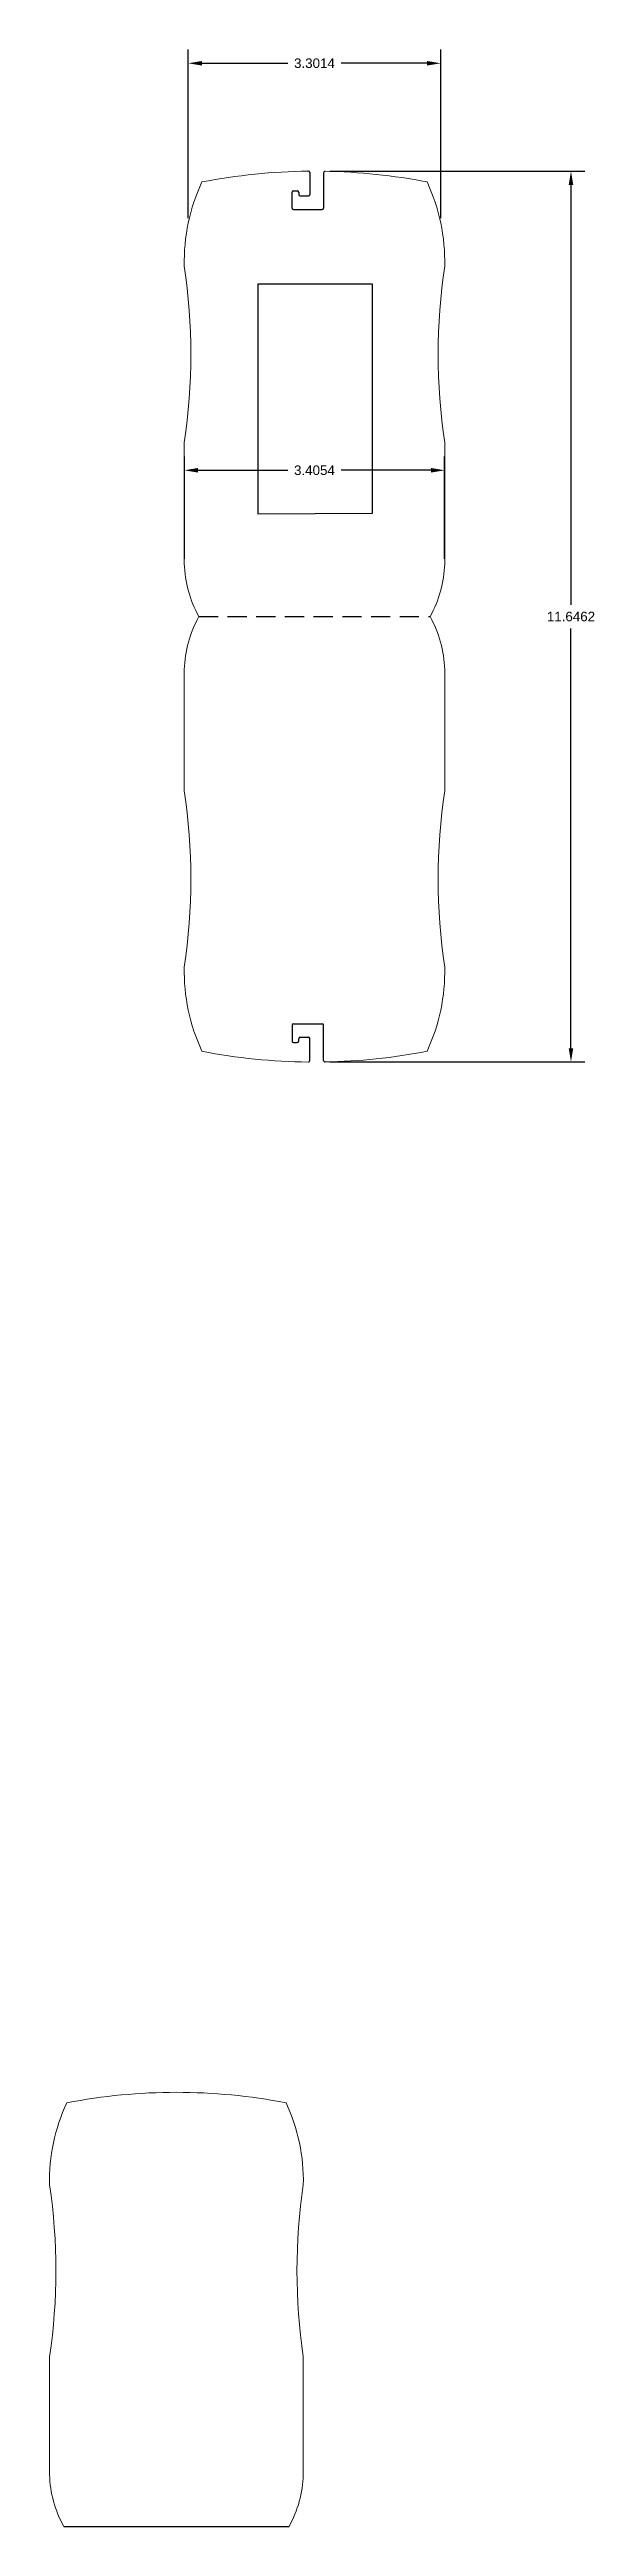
# Model space of a CAD drawing. Header units: inches. Extents: x 5 to 559, y 1 to 314.
# Drawn here: x 269.16 to 276.29, y 241.52 to 273.91 of the extents above; entities that cross this region are included whole.
import ezdxf

# ---------------------------------------------------------------- set-up
doc = ezdxf.new("R2010")
doc.units = ezdxf.units.IN
doc.header["$MEASUREMENT"] = 0
doc.linetypes.add('HIDDEN', pattern=[0.375, 0.25, -0.125])
doc.layers.add('cut', color=1, linetype='Continuous')
doc.layers.add('each', color=1, linetype='HIDDEN')
doc.layers.add('Laser cut', color=1, linetype='Continuous', lineweight=5)
doc.styles.get("Standard").update_dxf_attribs({"font": 'arial.ttf'})
doc.dimstyles.get("Standard").update_dxf_attribs({"dimtxt": 0.125, "dimasz": 0.18, "dimexe": 0.18, "dimexo": 0.0625, "dimgap": 0.09, "dimtad": 0, "dimtih": 1, "dimtoh": 1, "dimdec": 4, "dimzin": 0, "dimdsep": 46, "dimtxsty": 'Standard', "dimcen": 0.09, "dimadec": 0, "dimazin": 0, "dimtfac": 1, "dimtdec": 4, "dimtofl": 0, "dimtmove": 0, "dimatfit": 3, "dimfxl": 1, "dimtolj": 1, "dimtzin": 0, "dimarcsym": 0})

msp = doc.modelspace()

# ---------------------------------------------------------------- blocks, each defined once
blk = doc.blocks.new('*D50')
at = {"layer": 'Defpoints', "color": 0, "lineweight": -2, "transparency": 16777216}
for p, q in [((272.831, 272.315), (276.165, 272.315)), ((275.985, 272.135), (275.985, 266.646)), ((275.985, 260.849), (275.985, 266.338)), ((272.831, 260.669), (276.165, 260.669))]:
    blk.add_line(p, q, dxfattribs=at)
at = {"layer": 'Defpoints', "color": 0, "transparency": 16777216}
for p in [(272.769, 272.315), (272.769, 260.669), (275.985, 260.669)]:
    blk.add_point(p, dxfattribs=at)
for points in [[(275.955, 272.135), (276.015, 272.135), (275.985, 272.315)], [(275.955, 260.849), (276.015, 260.849), (275.985, 260.669)]]:
    blk.add_solid(points, dxfattribs=at)
at = {"layer": 'Defpoints', "color": 0, "transparency": 16777216, "insert": (275.985, 266.492), "char_height": 0.125, "attachment_point": 5}
blk.add_mtext('\\A1;11.6462', dxfattribs=at)
blk = doc.blocks.new('*D51')
at = {"layer": 'Defpoints', "color": 0, "lineweight": -2, "transparency": 16777216}
for p, q in [((270.928, 267.247), (270.928, 268.585)), ((274.333, 267.247), (274.333, 268.585)), ((271.108, 268.405), (272.281, 268.405)), ((274.153, 268.405), (272.98, 268.405))]:
    blk.add_line(p, q, dxfattribs=at)
at = {"layer": 'Defpoints', "color": 0, "transparency": 16777216}
for p in [(274.333, 268.405), (270.928, 267.185), (274.333, 267.185)]:
    blk.add_point(p, dxfattribs=at)
for points in [[(271.108, 268.435), (271.108, 268.375), (270.928, 268.405)], [(274.153, 268.435), (274.153, 268.375), (274.333, 268.405)]]:
    blk.add_solid(points, dxfattribs=at)
at = {"layer": 'Defpoints', "color": 0, "transparency": 16777216, "insert": (272.63, 268.405), "char_height": 0.125, "attachment_point": 5}
blk.add_mtext('\\A1;3.4054', dxfattribs=at)
blk = doc.blocks.new('*D52')
at = {"layer": 'Defpoints', "color": 0, "lineweight": -2, "transparency": 16777216}
for p, q in [((270.98, 271.701), (270.98, 273.907)), ((271.16, 273.727), (272.281, 273.727)), ((274.101, 273.727), (272.98, 273.727)), ((274.281, 271.701), (274.281, 273.907))]:
    blk.add_line(p, q, dxfattribs=at)
at = {"layer": 'Defpoints', "color": 0, "transparency": 16777216}
for p in [(274.281, 273.727), (270.98, 271.639), (274.281, 271.639)]:
    blk.add_point(p, dxfattribs=at)
for points in [[(271.16, 273.757), (271.16, 273.697), (270.98, 273.727)], [(274.101, 273.757), (274.101, 273.697), (274.281, 273.727)]]:
    blk.add_solid(points, dxfattribs=at)
at = {"layer": 'Defpoints', "color": 0, "transparency": 16777216, "insert": (272.63, 273.727), "char_height": 0.125, "attachment_point": 5}
blk.add_mtext('\\A1;3.3014', dxfattribs=at)

# ---------------------------------------------------------------- dimensions: what is measured, and where the dimension line sits
at = {"layer": 'Defpoints'}
for base, p1, p2, picture, middle in [((274.28115, 273.72655), (270.97978, 271.63875), (274.28115, 271.63875), '*D52', (272.63047, 273.72655)), ((274.33316, 268.40482), (270.92777, 267.1849), (274.33316, 267.1849), '*D51', (272.63047, 268.40482))]:
    dim = msp.add_linear_dim(base=base, p1=p1, p2=p2, dimstyle='Standard', dxfattribs=at)
    dim.commit()
    dim.dimension.update_dxf_attribs({"geometry": picture, "text_midpoint": middle})
dim = msp.add_linear_dim(base=(275.98493, 260.6686), p1=(272.76884, 272.31484), p2=(272.76884, 260.6686), angle=90, dimstyle='Standard', dxfattribs=at)
dim.commit()
dim.dimension.update_dxf_attribs({"geometry": '*D50', "text_midpoint": (275.98493, 266.49172)})

# ---------------------------------------------------------------- linework, layer by layer
at = {"layer": 'cut'}
for p, q in [((272.35666, 272.0595), (272.40538, 272.0595)), ((272.35666, 272.0595), (272.40538, 272.0595)), ((272.56866, 272.29717), (272.56866, 272.01081)), ((272.56866, 272.13764), (272.56866, 272.01081)), ((272.75003, 272.29635), (272.75003, 271.8328)), ((272.33817, 271.90257), (272.33817, 272.04102)), ((272.33817, 271.8328), (272.33817, 272.04102)), ((272.35666, 271.81432), (272.73154, 271.81432)), ((272.42387, 272.04102), (272.42387, 272.01081)), ((272.42387, 272.04102), (272.42387, 272.01081)), ((272.44235, 271.99233), (272.55017, 271.99233)), ((272.44235, 271.99233), (272.55017, 271.99233)), ((272.33817, 261.15064), (272.33817, 260.94243)), ((272.33817, 261.08088), (272.33817, 260.94243)), ((272.35666, 261.16912), (272.73154, 261.16912)), ((272.75003, 260.68709), (272.75003, 261.15064)), ((272.35666, 260.92394), (272.40538, 260.92394)), ((272.35666, 260.92394), (272.40538, 260.92394)), ((272.42387, 260.94243), (272.42387, 260.97263)), ((272.42387, 260.94243), (272.42387, 260.97263)), ((272.44235, 260.99111), (272.55017, 260.99111)), ((272.44235, 260.99111), (272.55017, 260.99111)), ((272.56866, 260.8458), (272.56866, 260.97263)), ((272.56866, 260.68627), (272.56866, 260.97263)), ((269.35214, 241.51999), (272.29725, 241.51999))]:
    msp.add_line(p, q, dxfattribs=at)
for centre, start, end in [((272.35666, 272.04102), 90, 180), ((272.35666, 272.04102), 90, 180), ((272.40538, 272.04102), 0, 90), ((272.40538, 272.04102), 0, 90), ((272.55017, 272.29717), 0, 90.595038), ((272.76851, 272.29635), 88.977018, 180), ((272.35666, 271.8328), 180, 270), ((272.44235, 272.01081), 180, 270), ((272.44235, 272.01081), 180, 270), ((272.55017, 272.01081), 270, 0), ((272.55017, 272.01081), 270, 0), ((272.73154, 271.8328), 270, 0), ((272.35666, 261.15064), 90, 180), ((272.73154, 261.15064), 0, 90), ((272.35666, 260.94243), 180, 270), ((272.35666, 260.94243), 180, 270), ((272.40538, 260.94243), 270, 0), ((272.40538, 260.94243), 270, 0), ((272.44235, 260.97263), 90, 180), ((272.44235, 260.97263), 90, 180), ((272.55017, 260.97263), 360, 90), ((272.55017, 260.97263), 360, 90), ((272.55017, 260.68627), 269.404962, 360), ((272.76851, 260.68709), 180, 271.022982)]:
    msp.add_arc(centre, 0.01849, start, end, dxfattribs=at)
at = {"layer": 'Defpoints'}
for p, q in [((273.38927, 270.83674), (271.88927, 270.83674)), ((271.88927, 270.83674), (271.88927, 267.83674)), ((273.38927, 267.84395), (273.38927, 270.83674)), ((271.88927, 267.83674), (273.38927, 267.84395))]:
    msp.add_line(p, q, dxfattribs=at)
at = {"layer": 'each'}
msp.add_line((271.11955, 266.49172), (274.14138, 266.49172), dxfattribs=at)
msp.add_line((271.11955, 266.49172), (274.14138, 266.49172), dxfattribs=at)
at = {"layer": 'Laser cut'}
for p, q in [((270.92777, 268.7693), (270.92777, 267.1849)), ((274.33316, 268.7693), (274.33316, 267.1849)), ((270.92777, 264.21415), (270.92777, 265.79854)), ((274.33316, 264.21415), (274.33316, 265.79854)), ((269.16523, 243.73975), (269.16523, 242.19558)), ((272.48417, 243.73975), (272.48417, 242.19558))]:
    msp.add_line(p, q, dxfattribs=at)
for centre, radius, start, end in [((273.39153, 271.13204), 2.4644, 154.961009, 181.308152), ((272.63047, 264.56548), 7.75059, 90.595038, 100.946177), ((272.63047, 264.56548), 7.75059, 79.053823, 88.977018), ((271.86941, 271.13204), 2.4644, 358.691848, 25.038991), ((263.15628, 269.92254), 7.85659, 351.559256, 8.440744), ((282.10465, 269.92254), 7.85659, 171.559256, 188.440744), ((272.42878, 267.22706), 1.5016, 181.608905, 209.321287), ((272.83215, 267.22706), 1.5016, 330.678713, 358.391095), ((272.42878, 265.75638), 1.5016, 150.678713, 178.391095), ((272.83215, 265.75638), 1.5016, 1.608905, 29.321287), ((263.15628, 263.0609), 7.85659, 351.559256, 8.440744), ((282.10465, 263.0609), 7.85659, 171.559256, 188.440744), ((273.39153, 261.8514), 2.4644, 178.691848, 205.038991), ((271.86941, 261.8514), 2.4644, 334.961009, 1.308152), ((272.63047, 268.41796), 7.75059, 259.053823, 269.404962), ((272.63047, 268.41796), 7.75059, 271.022982, 280.946177), ((270.8247, 239.64266), 7.55382, 79.053823, 100.946177), ((271.56644, 246.0425), 2.40183, 154.961009, 181.308152), ((270.08296, 246.0425), 2.40183, 358.691848, 25.038991), ((261.59105, 244.86371), 7.65712, 351.559256, 8.440744), ((280.05835, 244.86371), 7.65712, 171.559256, 188.440744), ((270.62813, 242.23667), 1.46348, 181.608905, 209.321287), ((271.02126, 242.23667), 1.46348, 330.678713, 358.391095)]:
    msp.add_arc(centre, radius, start, end, dxfattribs=at)

msp.set_redraw_order([(e.dxf.handle, doc.entitydb.next_handle()) for e in msp.query("TEXT MTEXT ATTDEF DIMENSION ARC_DIMENSION")])  # texts and dimensions are drawn at this point

doc.saveas('drawing.dxf')
